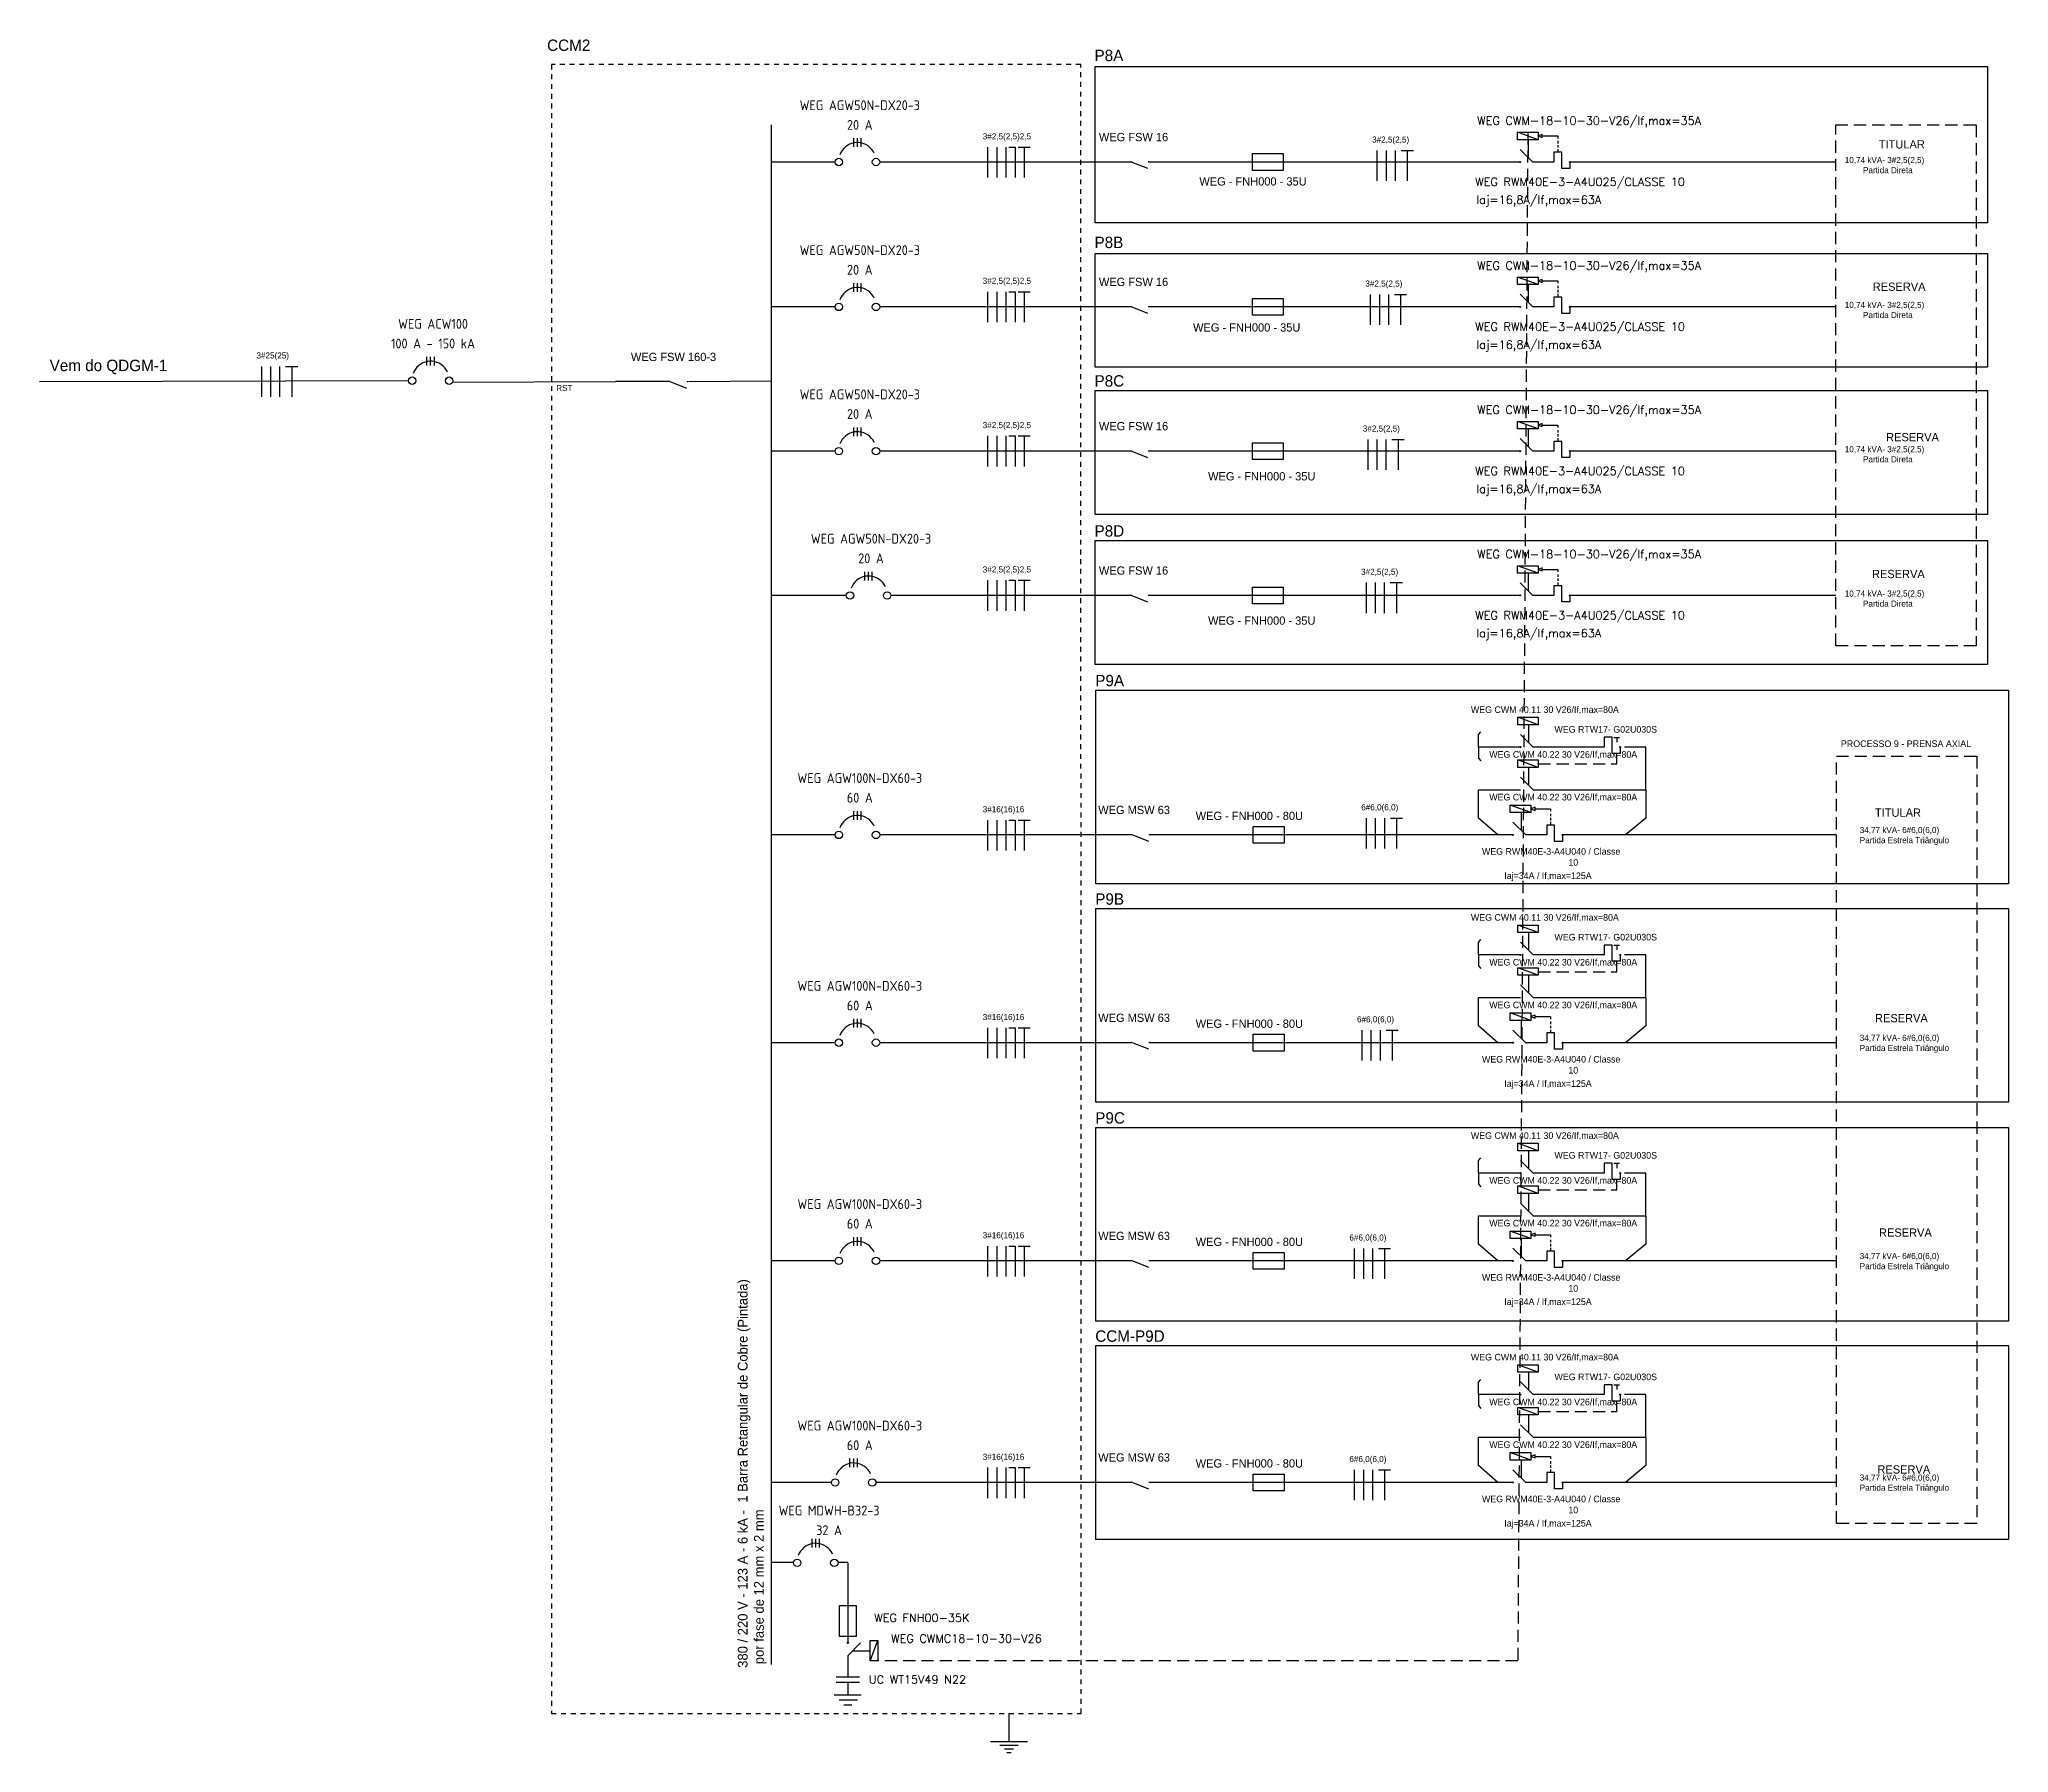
# Model space of a CAD drawing. Extents: x 88 to 641, y -96 to 322.
# Drawn here: x 91.84 to 132.29, y 120.62 to 155.8 of the extents above; entities that cross this region are included whole.
import ezdxf

# ---------------------------------------------------------------- set-up
doc = ezdxf.new("R2010")
doc.units = 0
doc.header["$MEASUREMENT"] = 0
doc.linetypes.add('DASHED2', pattern=[0.375, 0.25, -0.125])
doc.linetypes.add('HIDDEN', pattern=[0.375, 0.25, -0.125])
for name, color, linetype in [('CONEXÃO', 7, 'Continuous'), ('DIAGRAMA UNIFILAR', 80, 'Continuous'), ('ELET_TEXTO', 4, 'Continuous'), ('ELET_UNIFILAR_TEXTO', 4, 'Continuous'), ('ELT_UNIFILAR_DESENHO', 5, 'Continuous'), ('INF. UNIFILARES', 7, 'Continuous')]:
    doc.layers.add(name, color=color, linetype=linetype)
doc.styles.add('ARIAL', font='arial.ttf')
doc.styles.add('ROMANS', font='romans')

msp = doc.modelspace()

# ---------------------------------------------------------------- texts
at = {"layer": 'ELET_TEXTO', "style": 'ROMANS'}
for s, p in [('WEG CWM-18-10-30-V26/If,max=35A', (121.378, 154.043)), ('WEG RWM40E-3-A4U025/CLASSE 10     ', (121.338, 152.787)), ('Iaj=16,8A/If,max=63A ', (121.361, 152.419)), ('WEG CWM-18-10-30-V26/If,max=35A', (121.378, 151.068)), ('WEG RWM40E-3-A4U025/CLASSE 10     ', (121.338, 149.812)), ('Iaj=16,8A/If,max=63A ', (121.361, 149.444)), ('WEG CWM-18-10-30-V26/If,max=35A', (121.378, 148.106)), ('WEG RWM40E-3-A4U025/CLASSE 10     ', (121.338, 146.849)), ('Iaj=16,8A/If,max=63A ', (121.361, 146.482)), ('WEG CWM-18-10-30-V26/If,max=35A', (121.378, 145.143)), ('WEG RWM40E-3-A4U025/CLASSE 10     ', (121.338, 143.886)), ('Iaj=16,8A/If,max=63A ', (121.361, 143.519)), ('WEG FNH00-35K', (108.992, 123.301)), ('WEG CWMC18-10-30-V26 ', (109.338, 122.875)), ('UC WT15V49 N22', (108.881, 122.034))]:
    msp.add_text(s, height=0.1695, dxfattribs=at).set_placement(p)
at = {"layer": 'ELET_TEXTO', "char_height": 0.1695, "attachment_point": 1}
for s, insert in [('\\pi-1.48314;WEG - FNH000 - 35U', (117.153, 152.965)), ('\\pi-1.48314;WEG - FNH000 - 35U', (117.024, 149.966)), ('\\pi-1.48314;WEG - FNH000 - 35U', (117.333, 146.91)), ('\\pi-1.48314;WEG - FNH000 - 35U', (117.333, 143.947)), ('\\pi-1.46901;WEG - FNH000 - 80U', (117.064, 139.937)), ('\\pi-1.46901;WEG - FNH000 - 80U', (117.064, 135.67)), ('\\pi-1.46901;WEG - FNH000 - 80U', (117.064, 131.19)), ('\\pi-1.46901;WEG - FNH000 - 80U', (117.064, 126.641))]:
    msp.add_mtext(s, dxfattribs=dict(at, insert=insert))
at = {"layer": 'ELET_TEXTO', "char_height": 0.1356, "attachment_point": 1}
for s, insert, width in [('\\pi0.00772;WEG CWM 40.11 30 V26/If,max=80A      ', (121.241, 142.102), 3.94788), ('\\pi0.2204;WEG RTW17- G02U030S      ', (122.745, 141.697), 2.94942), ('WEG CWM 40.22 30 V26/If,max=80A      ', (121.626, 141.182), 4.80359), ('WEG CWM 40.22 30 V26/If,max=80A      ', (121.626, 140.305), 4.80359), ('\\pi0.1346;WEG RWM40E-3-A4U040 / Classe \\P\\pi1.90872;10   ', (121.342, 139.19), 3.97563), ('\\pi0.11641;Iaj=34A / If,max=125A    ', (121.818, 138.691), 2.80925), ('\\pi0.00772;WEG CWM 40.11 30 V26/If,max=80A      ', (121.241, 137.835), 3.94788), ('\\pi0.2204;WEG RTW17- G02U030S      ', (122.745, 137.43), 2.94942), ('WEG CWM 40.22 30 V26/If,max=80A      ', (121.626, 136.915), 4.80359), ('WEG CWM 40.22 30 V26/If,max=80A      ', (121.626, 136.038), 4.80359), ('\\pi0.1346;WEG RWM40E-3-A4U040 / Classe \\P\\pi1.90872;10   ', (121.342, 134.923), 3.97563), ('\\pi0.11641;Iaj=34A / If,max=125A    ', (121.818, 134.424), 2.80925), ('\\pi0.00772;WEG CWM 40.11 30 V26/If,max=80A      ', (121.241, 133.355), 3.94788), ('\\pi0.2204;WEG RTW17- G02U030S      ', (122.745, 132.95), 2.94942), ('WEG CWM 40.22 30 V26/If,max=80A      ', (121.626, 132.435), 4.80359), ('WEG CWM 40.22 30 V26/If,max=80A      ', (121.626, 131.558), 4.80359), ('\\pi0.1346;WEG RWM40E-3-A4U040 / Classe \\P\\pi1.90872;10   ', (121.342, 130.443), 3.97563), ('\\pi0.11641;Iaj=34A / If,max=125A    ', (121.818, 129.944), 2.80925), ('\\pi0.00772;WEG CWM 40.11 30 V26/If,max=80A      ', (121.241, 128.806), 3.94788), ('\\pi0.2204;WEG RTW17- G02U030S      ', (122.745, 128.401), 2.94942), ('WEG CWM 40.22 30 V26/If,max=80A      ', (121.626, 127.886), 4.80359), ('WEG CWM 40.22 30 V26/If,max=80A      ', (121.626, 127.009), 4.80359), ('\\pi0.1346;WEG RWM40E-3-A4U040 / Classe \\P\\pi1.90872;10   ', (121.342, 125.894), 3.97563), ('\\pi0.11641;Iaj=34A / If,max=125A    ', (121.818, 125.395), 2.80925)]:
    msp.add_mtext(s, dxfattribs=dict(at, insert=insert, width=width))
at = {"layer": 'ELET_UNIFILAR_TEXTO', "attachment_point": 1}
for s, insert, char_height, width in [('CCM2', (102.272, 155.793), 0.234, 7.03567), ('P8A', (113.517, 155.584), 0.234, 4.52601), ('\\A1;3#2,5(2,5)2,5', (111.22, 153.868), 0.12481, 1.14551), ('\\pi0.13926;WEG FSW 16      ', (113.467, 153.876), 0.1695, 1.97354), ('\\A1;3#2,5(2,5)', (119.219, 153.802), 0.12481, 0.97518), ('P8B', (113.517, 151.745), 0.234, 4.52601), ('\\A1;3#2,5(2,5)2,5', (111.22, 150.901), 0.12481, 1.14551), ('\\pi0.13926;WEG FSW 16      ', (113.467, 150.901), 0.1695, 1.97354), ('\\A1;3#2,5(2,5)', (119.08, 150.845), 0.12481, 0.97518), ('\\A1;3#25(25)', (96.301, 149.369), 0.12481, 0.97518), ('WEG FSW 160-3', (103.993, 149.361), 0.1695, 2.5286), ('P8C', (113.517, 148.901), 0.234, 4.52601), ('\\A1;3#2,5(2,5)2,5', (111.22, 147.939), 0.12481, 1.14551), ('\\pi0.13926;WEG FSW 16      ', (113.467, 147.939), 0.1695, 1.97354), ('\\A1;3#2,5(2,5)', (119.028, 147.868), 0.12481, 0.97518), ('P8D', (113.517, 145.82), 0.234, 4.52601), ('\\A1;3#2,5(2,5)2,5', (111.22, 144.975), 0.12481, 1.14551), ('\\pi0.13926;WEG FSW 16      ', (113.467, 144.975), 0.1695, 1.97354), ('\\A1;3#2,5(2,5)', (118.993, 144.927), 0.12481, 0.97518), ('P9A', (113.532, 142.748), 0.234, 4.52601), ('\\A1;3#16(16)16', (111.22, 140.051), 0.12481, 1.14551), ('\\pi0.11101;WEG MSW 63      ', (113.482, 140.059), 0.1695, 1.97354), ('\\A1;6#6,0(6,0)', (118.996, 140.091), 0.12481, 0.97518), ('\\A1;34,77 kVA- 6#6,0(6,0)\\P{\\A0;Partida Estrela Triângulo}', (129.236, 139.624), 0.12481, 3.47757), ('P9B', (113.532, 138.262), 0.234, 4.52601), ('\\A1;3#16(16)16', (111.22, 135.784), 0.12481, 1.14551), ('\\pi0.11101;WEG MSW 63      ', (113.482, 135.792), 0.1695, 1.97354), ('\\A1;6#6,0(6,0)', (118.909, 135.737), 0.12481, 0.97518), ('\\A1;34,77 kVA- 6#6,0(6,0)\\P{\\A0;Partida Estrela Triângulo}', (129.236, 135.357), 0.12481, 3.47757), ('P9C', (113.532, 133.767), 0.234, 4.52601), ('\\A1;3#16(16)16', (111.22, 131.304), 0.12481, 1.14551), ('\\pi0.11101;WEG MSW 63      ', (113.482, 131.312), 0.1695, 1.97354), ('\\A1;6#6,0(6,0)', (118.752, 131.257), 0.12481, 0.97518), ('\\A1;34,77 kVA- 6#6,0(6,0)\\P{\\A0;Partida Estrela Triângulo}', (129.236, 130.877), 0.12481, 3.47757), ('CCM-P9D', (113.532, 129.287), 0.234, 4.52601), ('\\A1;3#16(16)16', (111.22, 126.755), 0.12481, 1.14551), ('\\pi0.11101;WEG MSW 63      ', (113.482, 126.763), 0.1695, 1.97354), ('\\A1;6#6,0(6,0)', (118.752, 126.708), 0.12481, 0.97518), ('\\A1;34,77 kVA- 6#6,0(6,0)\\P{\\A0;Partida Estrela Triângulo}', (129.236, 126.328), 0.12481, 3.47757)]:
    msp.add_mtext(s, dxfattribs=dict(at, insert=insert, char_height=char_height, width=width))
at = {"layer": 'ELET_UNIFILAR_TEXTO', "char_height": 0.20154, "attachment_point": 8, "line_spacing_factor": 0.6, "style": 'ARIAL'}
for s, insert, width in [('{\\Fisocp|c0;WEG AGW50N-DX20-3^J\\P\\Fisocp2|c0;20 A }', (108.695, 153.94), 3.82691), ('{\\Fisocp|c0;WEG AGW50N-DX20-3^J\\P\\Fisocp2|c0;20 A }', (108.695, 150.965), 3.82691), ('{\\Fisocp|c0;WEG ACW100^J\\P\\Fisocp2|c0;100 A - 150 kA}', (99.928, 149.451), 3.82691), ('{\\Fisocp|c0;WEG AGW50N-DX20-3^J\\P\\Fisocp2|c0;20 A }', (108.695, 148.003), 3.82691), ('{\\Fisocp|c0;WEG AGW50N-DX20-3^J\\P\\Fisocp2|c0;20 A }', (108.925, 145.04), 3.82691), ('{\\Fisocp|c0;WEG AGW100N-DX60-3\\P^J60\\Fisocp2|c0; A }', (108.695, 140.124), 3.82691), ('{\\Fisocp|c0;WEG AGW100N-DX60-3\\P^J60\\Fisocp2|c0; A }', (108.695, 135.857), 3.82691), ('{\\Fisocp|c0;WEG AGW100N-DX60-3\\P^J60\\Fisocp2|c0; A }', (108.695, 131.377), 3.82691), ('{\\Fisocp|c0;WEG AGW100N-DX60-3\\P^J60\\Fisocp2|c0; A }', (108.695, 126.828), 3.82691), ('{\\Fisocp|c0;WEG MDWH-B32-3\\P\\P\\Fisocp2|c0;32 A }', (108.063, 125.084), 4.27539)]:
    msp.add_mtext(s, dxfattribs=dict(at, insert=insert, width=width))
at = {"layer": 'ELET_UNIFILAR_TEXTO', "attachment_point": 1}
for s, insert, char_height in [('TITULAR', (129.627, 153.726), 0.1698), ('\\A1;\\pi-1.14412;10,74 kVA- 3#2,5(2,5)\\P\\pi-0.76968;{\\A0;Partida Direta}', (130.073, 153.382), 0.12481), ('RESERVA', (129.503, 150.803), 0.1698), ('\\A1;\\pi-1.14412;10,74 kVA- 3#2,5(2,5)\\P\\pi-0.76968;{\\A0;Partida Direta}', (130.073, 150.407), 0.12481), ('Vem do QDGM-1', (92.052, 149.219), 0.23403), ('RST', (102.459, 148.701), 0.1248), ('RST', (102.459, 148.701), 0.1248), ('RESERVA', (129.778, 147.713), 0.1698), ('\\A1;\\pi-1.14412;10,74 kVA- 3#2,5(2,5)\\P\\pi-0.76968;{\\A0;Partida Direta}', (130.073, 147.444), 0.12481), ('RESERVA', (129.487, 144.904), 0.1698), ('\\A1;\\pi-1.14412;10,74 kVA- 3#2,5(2,5)\\P\\pi-0.76968;{\\A0;Partida Direta}', (130.073, 144.481), 0.12481), ('PROCESSO 9 - PRENSA AXIAL', (128.848, 141.402), 0.13698), ('TITULAR', (129.549, 140.004), 0.1698), ('RESERVA', (129.549, 135.784), 0.1698), ('RESERVA', (129.632, 131.381), 0.1698), ('RESERVA', (129.599, 126.517), 0.1698)]:
    msp.add_mtext(s, dxfattribs=dict(at, insert=insert, char_height=char_height))
at = {"layer": 'ELET_UNIFILAR_TEXTO', "insert": (106.189, 122.359), "char_height": 0.199841, "attachment_point": 1, "rotation": 90}
msp.add_mtext('\\A1;380 / 220 V - 123 A - 6 kA - {\\A0;\\fArial|b0|i0|c0|p34; \\Ftxt|c0;1 Barra Retangular de Cobre (Pintada)\\P por fase de 12 mm x 2 mm}', dxfattribs=at)

# ---------------------------------------------------------------- hatches: boundary and pattern name
at = {"layer": 'ELT_UNIFILAR_DESENHO', "linetype": 'Continuous', "transparency": 33554687}
h = msp.add_hatch(color=256, dxfattribs=at)
h.dxf.hatch_style = 1
h.paths.add_polyline_path([(114.256, 153.284, 1), (114.287, 153.284, 1)])
h.paths.add_polyline_path([(114.613, 153.283, 1), (114.644, 153.283, 1)])
h = msp.add_hatch(color=256, dxfattribs=at)
h.dxf.hatch_style = 1
h.paths.add_polyline_path([(114.256, 150.309, 1), (114.287, 150.309, 1)])
h.paths.add_polyline_path([(114.613, 150.308, 1), (114.644, 150.308, 1)])
h = msp.add_hatch(color=256, dxfattribs=at)
h.dxf.hatch_style = 1
h.paths.add_polyline_path([(104.781, 148.769, 1), (104.812, 148.769, 1)])
h.paths.add_polyline_path([(105.138, 148.768, 1), (105.17, 148.768, 1)])
h = msp.add_hatch(color=256, dxfattribs=at)
h.dxf.hatch_style = 1
h.paths.add_polyline_path([(114.256, 147.347, 1), (114.287, 147.347, 1)])
h.paths.add_polyline_path([(114.613, 147.346, 1), (114.644, 147.346, 1)])
h = msp.add_hatch(color=256, dxfattribs=at)
h.dxf.hatch_style = 1
h.paths.add_polyline_path([(114.256, 144.383, 1), (114.287, 144.383, 1)])
h.paths.add_polyline_path([(114.613, 144.383, 1), (114.644, 144.383, 1)])
h = msp.add_hatch(color=256, dxfattribs=at)
h.dxf.hatch_style = 1
h.paths.add_polyline_path([(114.271, 139.467, 1), (114.302, 139.467, 1)])
h.paths.add_polyline_path([(114.628, 139.466, 1), (114.659, 139.466, 1)])
h = msp.add_hatch(color=256, dxfattribs=at)
h.dxf.hatch_style = 1
h.paths.add_polyline_path([(114.271, 135.2, 1), (114.302, 135.2, 1)])
h.paths.add_polyline_path([(114.628, 135.2, 1), (114.659, 135.2, 1)])
h = msp.add_hatch(color=256, dxfattribs=at)
h.dxf.hatch_style = 1
h.paths.add_polyline_path([(114.271, 130.72, 1), (114.302, 130.72, 1)])
h.paths.add_polyline_path([(114.628, 130.72, 1), (114.659, 130.72, 1)])
h = msp.add_hatch(color=256, dxfattribs=at)
h.dxf.hatch_style = 1
h.paths.add_polyline_path([(114.271, 126.171, 1), (114.302, 126.171, 1)])
h.paths.add_polyline_path([(114.628, 126.17, 1), (114.659, 126.17, 1)])

# ---------------------------------------------------------------- linework, layer by layer
at = {"layer": 'CONEXÃO', "color": 6, "linetype": 'DASHED2'}
for p, q in [((122.417, 153.891), (122.211, 122.501)), ((122.211, 122.501), (108.908, 122.501))]:
    msp.add_line(p, q, dxfattribs=at)
at = {"layer": 'CONEXÃO', "color": 6, "linetype": 'HIDDEN'}
for points in [[(122.632, 140.918), (124.245, 140.918), (124.245, 140.918)], [(124.245, 140.918), (124.245, 140.918), (124.245, 141.132)], [(124.245, 136.651), (124.245, 136.651), (124.245, 136.866)], [(122.632, 136.651), (124.245, 136.651), (124.245, 136.651)], [(124.245, 132.171), (124.245, 132.171), (124.245, 132.386)], [(122.632, 132.171), (124.245, 132.171), (124.245, 132.171)], [(124.245, 127.622), (124.245, 127.622), (124.245, 127.836)], [(122.632, 127.622), (124.245, 127.622), (124.245, 127.622)]]:
    msp.add_lwpolyline(points, dxfattribs=at)
at = {"layer": 'DIAGRAMA UNIFILAR', "linetype": 'DASHED2'}
for p, q in [((124.185, 141.464), (124.301, 141.464)), ((124.245, 141.464), (124.245, 141.367)), ((124.185, 137.198), (124.301, 137.198)), ((124.245, 137.198), (124.245, 137.101)), ((124.185, 132.718), (124.301, 132.718)), ((124.245, 132.718), (124.245, 132.621)), ((124.185, 128.168), (124.301, 128.168)), ((124.245, 128.168), (124.245, 128.071))]:
    msp.add_line(p, q, dxfattribs=at)
at = {"layer": 'ELT_UNIFILAR_DESENHO', "linetype": 'DASHED2', "ltscale": 0.05}
for p, q in [((113.234, 155.279), (102.358, 155.279)), ((102.358, 155.279), (102.358, 121.422)), ((113.245, 121.422), (113.234, 155.279)), ((102.358, 121.422), (113.245, 121.422))]:
    msp.add_line(p, q, dxfattribs=at)
at = {"layer": 'ELT_UNIFILAR_DESENHO'}
for p, q in [((106.88, 122.424), (106.88, 154.042)), ((108.569, 153.589), (108.569, 153.767)), ((108.569, 153.589), (108.569, 153.767)), ((108.645, 153.589), (108.645, 153.767)), ((108.645, 153.589), (108.645, 153.767)), ((108.721, 153.589), (108.721, 153.767)), ((108.721, 153.589), (108.721, 153.767)), ((122.628, 153.737), (122.206, 153.891)), ((122.428, 153.737), (122.428, 153.371)), ((122.715, 153.844), (122.628, 153.813)), ((122.628, 153.813), (122.715, 153.782)), ((122.715, 153.813), (122.715, 153.844)), ((122.715, 153.813), (123.032, 153.813)), ((122.715, 153.782), (122.715, 153.813)), ((123.032, 153.813), (123.032, 153.763)), ((111.32, 153.582), (111.32, 152.958)), ((111.507, 153.582), (111.507, 152.958)), ((111.694, 153.582), (111.694, 152.958)), ((111.759, 153.582), (111.884, 153.582)), ((111.884, 153.582), (111.884, 152.958)), ((111.946, 153.582), (112.195, 153.582)), ((112.071, 153.582), (112.071, 152.958)), ((119.319, 153.516), (119.319, 152.892)), ((119.507, 153.516), (119.507, 152.892)), ((119.694, 153.516), (119.694, 152.892)), ((119.818, 153.516), (120.067, 153.516)), ((119.942, 153.516), (119.942, 152.892)), ((122.523, 153.277), (122.26, 153.537)), ((123.116, 153.48), (122.954, 153.48)), ((122.954, 153.48), (122.954, 153.277)), ((123.032, 153.712), (123.032, 153.661)), ((123.032, 153.627), (123.032, 153.577)), ((123.032, 153.545), (123.032, 153.494)), ((123.116, 153.146), (123.116, 153.48)), ((108.188, 153.278), (106.88, 153.278)), ((114.286, 153.278), (109.103, 153.278)), ((122.26, 153.278), (114.627, 153.278)), ((122.954, 153.277), (122.523, 153.277)), ((123.279, 153.146), (123.116, 153.146)), ((128.743, 153.277), (123.279, 153.277)), ((123.279, 153.277), (123.279, 153.146)), ((122.628, 150.762), (122.206, 150.916)), ((108.569, 150.614), (108.569, 150.792)), ((108.569, 150.614), (108.569, 150.792)), ((108.645, 150.614), (108.645, 150.792)), ((108.645, 150.614), (108.645, 150.792)), ((108.721, 150.614), (108.721, 150.792)), ((108.721, 150.614), (108.721, 150.792)), ((111.32, 150.615), (111.32, 149.991)), ((111.507, 150.615), (111.507, 149.991)), ((111.694, 150.615), (111.694, 149.991)), ((111.759, 150.615), (111.884, 150.615)), ((111.884, 150.615), (111.884, 149.991)), ((111.946, 150.615), (112.195, 150.615)), ((112.071, 150.615), (112.071, 149.991)), ((119.18, 150.559), (119.18, 149.935)), ((119.368, 150.559), (119.368, 149.935)), ((119.555, 150.559), (119.555, 149.935)), ((119.679, 150.559), (119.928, 150.559)), ((119.804, 150.559), (119.804, 149.935)), ((122.523, 150.303), (122.26, 150.562)), ((122.428, 150.762), (122.428, 150.396)), ((122.715, 150.869), (122.628, 150.838)), ((122.628, 150.838), (122.715, 150.807)), ((122.715, 150.838), (122.715, 150.869)), ((122.715, 150.838), (123.032, 150.838)), ((122.715, 150.807), (122.715, 150.838)), ((123.116, 150.505), (122.954, 150.505)), ((122.954, 150.505), (122.954, 150.303)), ((123.032, 150.838), (123.032, 150.788)), ((123.032, 150.737), (123.032, 150.686)), ((123.032, 150.652), (123.032, 150.602)), ((123.032, 150.57), (123.032, 150.519)), ((123.116, 150.171), (123.116, 150.505)), ((108.188, 150.303), (106.88, 150.303)), ((114.286, 150.303), (109.103, 150.303)), ((122.26, 150.303), (114.627, 150.303)), ((122.954, 150.303), (122.523, 150.303)), ((123.279, 150.171), (123.116, 150.171)), ((128.743, 150.303), (123.279, 150.303)), ((123.279, 150.303), (123.279, 150.171)), ((99.802, 149.099), (99.802, 149.277)), ((99.802, 149.099), (99.802, 149.277)), ((99.879, 149.099), (99.879, 149.277)), ((99.879, 149.099), (99.879, 149.277)), ((99.955, 149.099), (99.955, 149.277)), ((99.955, 149.099), (99.955, 149.277)), ((96.401, 149.083), (96.401, 148.459)), ((96.588, 149.083), (96.588, 148.459)), ((96.776, 149.083), (96.776, 148.459)), ((96.9, 149.083), (97.149, 149.083)), ((97.024, 149.083), (97.024, 148.459)), ((91.841, 148.771), (99.422, 148.793)), ((100.33, 148.757), (103.679, 148.771)), ((104.796, 148.769), (103.683, 148.769)), ((105.177, 148.771), (106.88, 148.787)), ((108.569, 147.652), (108.569, 147.829)), ((108.569, 147.652), (108.569, 147.829)), ((108.645, 147.652), (108.645, 147.829)), ((108.645, 147.652), (108.645, 147.829)), ((108.721, 147.652), (108.721, 147.829)), ((108.721, 147.652), (108.721, 147.829)), ((122.628, 147.799), (122.206, 147.953)), ((122.428, 147.799), (122.428, 147.434)), ((122.715, 147.907), (122.628, 147.876)), ((122.628, 147.876), (122.715, 147.845)), ((122.715, 147.876), (122.715, 147.907)), ((122.715, 147.876), (123.032, 147.876)), ((122.715, 147.845), (122.715, 147.876)), ((123.032, 147.876), (123.032, 147.826)), ((123.032, 147.774), (123.032, 147.724)), ((123.032, 147.69), (123.032, 147.64)), ((108.188, 147.341), (106.88, 147.341)), ((114.286, 147.341), (109.103, 147.341)), ((111.32, 147.653), (111.32, 147.029)), ((111.507, 147.653), (111.507, 147.029)), ((111.694, 147.653), (111.694, 147.029)), ((111.759, 147.653), (111.884, 147.653)), ((111.884, 147.653), (111.884, 147.029)), ((111.946, 147.653), (112.195, 147.653)), ((112.071, 147.653), (112.071, 147.029)), ((122.26, 147.341), (114.627, 147.341)), ((119.128, 147.582), (119.128, 146.958)), ((119.316, 147.582), (119.316, 146.958)), ((119.503, 147.582), (119.503, 146.958)), ((119.627, 147.582), (119.877, 147.582)), ((119.752, 147.582), (119.752, 146.958)), ((122.523, 147.34), (122.26, 147.6)), ((122.954, 147.34), (122.523, 147.34)), ((123.116, 147.542), (122.954, 147.542)), ((122.954, 147.542), (122.954, 147.34)), ((123.032, 147.607), (123.032, 147.557)), ((123.116, 147.208), (123.116, 147.542)), ((128.743, 147.34), (123.279, 147.34)), ((123.279, 147.34), (123.279, 147.208)), ((123.279, 147.208), (123.116, 147.208)), ((108.799, 144.688), (108.799, 144.866)), ((108.799, 144.688), (108.799, 144.866)), ((108.875, 144.688), (108.875, 144.866)), ((108.875, 144.688), (108.875, 144.866)), ((108.951, 144.688), (108.951, 144.866)), ((108.951, 144.688), (108.951, 144.866)), ((122.628, 144.836), (122.206, 144.99)), ((122.428, 144.836), (122.428, 144.471)), ((122.715, 144.944), (122.628, 144.913)), ((122.628, 144.913), (122.715, 144.882)), ((122.715, 144.913), (122.715, 144.944)), ((122.715, 144.913), (123.032, 144.913)), ((122.715, 144.882), (122.715, 144.913)), ((123.032, 144.913), (123.032, 144.862)), ((111.32, 144.69), (111.32, 144.066)), ((111.507, 144.69), (111.507, 144.066)), ((111.694, 144.69), (111.694, 144.066)), ((111.759, 144.69), (111.884, 144.69)), ((111.884, 144.69), (111.884, 144.066)), ((111.946, 144.69), (112.195, 144.69)), ((112.071, 144.69), (112.071, 144.066)), ((119.094, 144.641), (119.094, 144.017)), ((119.281, 144.641), (119.281, 144.017)), ((119.468, 144.641), (119.468, 144.017)), ((119.592, 144.641), (119.842, 144.641)), ((119.717, 144.641), (119.717, 144.017)), ((122.523, 144.377), (122.26, 144.636)), ((123.116, 144.579), (122.954, 144.579)), ((122.954, 144.579), (122.954, 144.377)), ((123.032, 144.811), (123.032, 144.761)), ((123.032, 144.727), (123.032, 144.676)), ((123.032, 144.644), (123.032, 144.594)), ((123.116, 144.245), (123.116, 144.579)), ((108.418, 144.378), (106.88, 144.378)), ((114.286, 144.378), (109.333, 144.378)), ((122.26, 144.378), (114.627, 144.378)), ((122.954, 144.377), (122.523, 144.377)), ((123.279, 144.245), (123.116, 144.245)), ((128.743, 144.377), (123.279, 144.377)), ((123.279, 144.377), (123.279, 144.245)), ((122.632, 141.723), (122.211, 141.877)), ((122.433, 141.723), (122.433, 141.358)), ((121.404, 141.521), (121.454, 141.578)), ((121.404, 141.265), (121.404, 141.521)), ((122.254, 141.265), (121.404, 141.265)), ((121.404, 141.265), (121.404, 141.04)), ((122.528, 141.264), (122.264, 141.524)), ((123.988, 141.264), (122.528, 141.264)), ((124.15, 141.467), (123.988, 141.467)), ((123.988, 141.467), (123.988, 141.264)), ((124.15, 141.132), (124.15, 141.467)), ((124.313, 141.264), (124.313, 141.132)), ((124.841, 141.264), (124.404, 141.264)), ((124.841, 140.388), (124.841, 141.264)), ((121.404, 141.04), (121.454, 140.983)), ((122.632, 140.847), (122.211, 141.001)), ((122.433, 140.847), (122.433, 140.482)), ((124.313, 141.132), (124.15, 141.132)), ((121.404, 140.388), (122.264, 140.389)), ((121.404, 139.807), (121.404, 140.388)), ((122.528, 140.388), (122.264, 140.648)), ((122.528, 140.388), (124.841, 140.388)), ((124.841, 140.388), (124.841, 139.807)), ((122.479, 139.92), (122.058, 140.074)), ((122.567, 140.028), (122.479, 139.997)), ((122.479, 139.997), (122.567, 139.966)), ((122.567, 139.997), (122.567, 140.028)), ((122.567, 139.997), (122.883, 139.997)), ((122.567, 139.966), (122.567, 139.997)), ((122.883, 139.997), (122.883, 139.946)), ((108.569, 139.772), (108.569, 139.95)), ((108.569, 139.772), (108.569, 139.95)), ((108.645, 139.772), (108.645, 139.95)), ((108.645, 139.772), (108.645, 139.95)), ((108.721, 139.772), (108.721, 139.95)), ((108.721, 139.772), (108.721, 139.95)), ((111.32, 139.765), (111.32, 139.141)), ((111.507, 139.765), (111.507, 139.141)), ((111.694, 139.765), (111.694, 139.141)), ((111.759, 139.765), (111.884, 139.765)), ((111.884, 139.765), (111.884, 139.141)), ((111.946, 139.765), (112.195, 139.765)), ((112.071, 139.765), (112.071, 139.141)), ((119.096, 139.805), (119.096, 139.181)), ((119.283, 139.805), (119.283, 139.181)), ((119.471, 139.805), (119.471, 139.181)), ((119.594, 139.805), (119.844, 139.805)), ((119.719, 139.805), (119.719, 139.181)), ((121.799, 139.462), (121.404, 139.807)), ((122.374, 139.461), (122.111, 139.72)), ((122.279, 139.92), (122.279, 139.554)), ((122.967, 139.663), (122.805, 139.663)), ((122.805, 139.663), (122.805, 139.461)), ((122.883, 139.895), (122.883, 139.844)), ((122.883, 139.811), (122.883, 139.76)), ((122.883, 139.728), (122.883, 139.678)), ((122.967, 139.329), (122.967, 139.663)), ((124.841, 139.807), (124.422, 139.461)), ((108.188, 139.461), (106.88, 139.461)), ((114.286, 139.461), (109.103, 139.461)), ((122.121, 139.461), (114.645, 139.461)), ((122.805, 139.461), (122.374, 139.461)), ((123.13, 139.329), (122.967, 139.329)), ((123.13, 139.461), (123.13, 139.329)), ((128.758, 139.461), (123.14, 139.461)), ((122.632, 137.457), (122.211, 137.611)), ((121.404, 137.254), (121.454, 137.311)), ((121.404, 136.998), (121.404, 137.254)), ((122.528, 136.998), (122.264, 137.257)), ((122.433, 137.457), (122.433, 137.091)), ((124.15, 137.2), (123.988, 137.2)), ((123.988, 137.2), (123.988, 136.998)), ((124.15, 136.866), (124.15, 137.2)), ((122.254, 136.998), (121.404, 136.998)), ((121.404, 136.998), (121.404, 136.773)), ((121.404, 136.773), (121.454, 136.716)), ((122.632, 136.581), (122.211, 136.735)), ((123.988, 136.998), (122.528, 136.998)), ((124.313, 136.866), (124.15, 136.866)), ((124.313, 136.998), (124.313, 136.866)), ((124.841, 136.998), (124.404, 136.998)), ((124.841, 136.121), (124.841, 136.998)), ((122.528, 136.121), (122.264, 136.381)), ((122.433, 136.581), (122.433, 136.215)), ((121.404, 136.121), (122.264, 136.122)), ((121.404, 135.54), (121.404, 136.121)), ((122.528, 136.121), (124.841, 136.121)), ((124.841, 136.121), (124.841, 135.54)), ((108.569, 135.505), (108.569, 135.683)), ((108.569, 135.505), (108.569, 135.683)), ((108.645, 135.505), (108.645, 135.683)), ((108.645, 135.505), (108.645, 135.683)), ((108.721, 135.505), (108.721, 135.683)), ((108.721, 135.505), (108.721, 135.683)), ((121.799, 135.195), (121.404, 135.54)), ((122.479, 135.653), (122.058, 135.807)), ((122.279, 135.653), (122.279, 135.288)), ((122.567, 135.761), (122.479, 135.73)), ((122.479, 135.73), (122.567, 135.699)), ((122.567, 135.73), (122.567, 135.761)), ((122.567, 135.73), (122.883, 135.73)), ((122.567, 135.699), (122.567, 135.73)), ((122.883, 135.73), (122.883, 135.68)), ((122.883, 135.628), (122.883, 135.578)), ((122.883, 135.544), (122.883, 135.493)), ((124.841, 135.54), (124.422, 135.195)), ((108.188, 135.195), (106.88, 135.195)), ((114.286, 135.195), (109.103, 135.195)), ((111.32, 135.498), (111.32, 134.874)), ((111.507, 135.498), (111.507, 134.874)), ((111.694, 135.498), (111.694, 134.874)), ((111.759, 135.498), (111.884, 135.498)), ((111.884, 135.498), (111.884, 134.874)), ((111.946, 135.498), (112.195, 135.498)), ((112.071, 135.498), (112.071, 134.874)), ((122.121, 135.195), (114.645, 135.195)), ((119.009, 135.451), (119.009, 134.827)), ((119.196, 135.451), (119.196, 134.827)), ((119.383, 135.451), (119.383, 134.827)), ((119.507, 135.451), (119.757, 135.451)), ((119.632, 135.451), (119.632, 134.827)), ((122.374, 135.194), (122.111, 135.453)), ((122.805, 135.194), (122.374, 135.194)), ((122.967, 135.396), (122.805, 135.396)), ((122.805, 135.396), (122.805, 135.194)), ((122.883, 135.461), (122.883, 135.411)), ((122.967, 135.062), (122.967, 135.396)), ((128.758, 135.194), (123.13, 135.194)), ((123.13, 135.194), (123.13, 135.062)), ((123.13, 135.062), (122.967, 135.062)), ((122.632, 132.977), (122.211, 133.131)), ((121.404, 132.774), (121.454, 132.831)), ((121.404, 132.518), (121.404, 132.774)), ((122.528, 132.517), (122.264, 132.777)), ((122.433, 132.977), (122.433, 132.611)), ((124.15, 132.72), (123.988, 132.72)), ((123.988, 132.72), (123.988, 132.517)), ((124.15, 132.386), (124.15, 132.72)), ((122.254, 132.518), (121.404, 132.518)), ((121.404, 132.518), (121.404, 132.293)), ((121.404, 132.293), (121.454, 132.236)), ((123.988, 132.517), (122.528, 132.517)), ((124.313, 132.386), (124.15, 132.386)), ((124.313, 132.517), (124.313, 132.386)), ((124.841, 132.517), (124.404, 132.517)), ((124.841, 131.641), (124.841, 132.517)), ((122.632, 132.101), (122.211, 132.254)), ((122.528, 131.641), (122.264, 131.901)), ((122.433, 132.101), (122.433, 131.735)), ((121.404, 131.641), (122.264, 131.642)), ((121.404, 131.06), (121.404, 131.641)), ((122.528, 131.641), (124.841, 131.641)), ((124.841, 131.641), (124.841, 131.06)), ((108.569, 131.025), (108.569, 131.203)), ((108.569, 131.025), (108.569, 131.203)), ((108.645, 131.025), (108.645, 131.203)), ((108.645, 131.025), (108.645, 131.203)), ((108.721, 131.025), (108.721, 131.203)), ((108.721, 131.025), (108.721, 131.203)), ((122.479, 131.173), (122.058, 131.327)), ((122.279, 131.173), (122.279, 130.808)), ((122.567, 131.281), (122.479, 131.25)), ((122.479, 131.25), (122.567, 131.219)), ((122.567, 131.25), (122.567, 131.281)), ((122.567, 131.25), (122.883, 131.25)), ((122.567, 131.219), (122.567, 131.25)), ((122.883, 131.25), (122.883, 131.199)), ((122.883, 131.148), (122.883, 131.098)), ((108.188, 130.715), (106.88, 130.715)), ((114.286, 130.715), (109.103, 130.715)), ((111.32, 131.018), (111.32, 130.394)), ((111.507, 131.018), (111.507, 130.394)), ((111.694, 131.018), (111.694, 130.394)), ((111.759, 131.018), (111.884, 131.018)), ((111.884, 131.018), (111.884, 130.394)), ((111.946, 131.018), (112.195, 131.018)), ((112.071, 131.018), (112.071, 130.394)), ((122.121, 130.715), (114.645, 130.715)), ((118.852, 130.971), (118.852, 130.347)), ((119.039, 130.971), (119.039, 130.347)), ((119.227, 130.971), (119.227, 130.347)), ((119.351, 130.971), (119.6, 130.971)), ((119.475, 130.971), (119.475, 130.347)), ((121.799, 130.715), (121.404, 131.06)), ((122.374, 130.714), (122.111, 130.973)), ((122.805, 130.714), (122.374, 130.714)), ((122.967, 130.916), (122.805, 130.916)), ((122.805, 130.916), (122.805, 130.714)), ((122.883, 131.064), (122.883, 131.013)), ((122.883, 130.981), (122.883, 130.931)), ((122.967, 130.582), (122.967, 130.916)), ((123.13, 130.714), (123.13, 130.582)), ((128.758, 130.714), (123.14, 130.714)), ((124.841, 131.06), (124.422, 130.715)), ((123.13, 130.582), (122.967, 130.582)), ((121.404, 128.225), (121.454, 128.282)), ((122.632, 128.427), (122.211, 128.581)), ((122.433, 128.427), (122.433, 128.062)), ((121.404, 127.969), (121.404, 128.225)), ((122.254, 127.969), (121.404, 127.969)), ((121.404, 127.969), (121.404, 127.744)), ((122.528, 127.968), (122.264, 128.228)), ((123.988, 127.968), (122.528, 127.968)), ((124.15, 128.17), (123.988, 128.17)), ((123.988, 128.17), (123.988, 127.968)), ((124.15, 127.836), (124.15, 128.17)), ((124.313, 127.836), (124.15, 127.836)), ((124.313, 127.968), (124.313, 127.836)), ((124.841, 127.968), (124.404, 127.968)), ((124.841, 127.092), (124.841, 127.968)), ((121.404, 127.744), (121.454, 127.687)), ((122.632, 127.551), (122.211, 127.705)), ((122.433, 127.551), (122.433, 127.186)), ((121.404, 127.092), (122.264, 127.093)), ((121.404, 126.511), (121.404, 127.092)), ((122.528, 127.092), (122.264, 127.351)), ((122.528, 127.092), (124.841, 127.092)), ((124.841, 127.092), (124.841, 126.511)), ((108.493, 126.476), (108.493, 126.654)), ((108.493, 126.476), (108.493, 126.654)), ((108.569, 126.476), (108.569, 126.654)), ((108.569, 126.476), (108.569, 126.654)), ((108.645, 126.476), (108.645, 126.654)), ((108.645, 126.476), (108.645, 126.654)), ((122.479, 126.624), (122.058, 126.778)), ((122.279, 126.624), (122.279, 126.258)), ((122.567, 126.732), (122.479, 126.701)), ((122.479, 126.701), (122.567, 126.669)), ((122.567, 126.701), (122.567, 126.732)), ((122.567, 126.701), (122.883, 126.701)), ((122.567, 126.669), (122.567, 126.701)), ((122.883, 126.701), (122.883, 126.65)), ((111.32, 126.469), (111.32, 125.845)), ((111.507, 126.469), (111.507, 125.845)), ((111.694, 126.469), (111.694, 125.845)), ((111.759, 126.469), (111.884, 126.469)), ((111.884, 126.469), (111.884, 125.845)), ((111.946, 126.469), (112.195, 126.469)), ((112.071, 126.469), (112.071, 125.845)), ((118.852, 126.422), (118.852, 125.798)), ((119.039, 126.422), (119.039, 125.798)), ((119.227, 126.422), (119.227, 125.798)), ((119.351, 126.422), (119.6, 126.422)), ((119.475, 126.422), (119.475, 125.798)), ((121.799, 126.166), (121.404, 126.511)), ((122.374, 126.165), (122.111, 126.424)), ((122.967, 126.367), (122.805, 126.367)), ((122.805, 126.367), (122.805, 126.165)), ((122.883, 126.599), (122.883, 126.548)), ((122.883, 126.514), (122.883, 126.464)), ((122.883, 126.432), (122.883, 126.382)), ((122.967, 126.033), (122.967, 126.367)), ((124.841, 126.511), (124.422, 126.165)), ((108.112, 126.165), (106.88, 126.165)), ((114.286, 126.165), (109.027, 126.165)), ((122.121, 126.165), (114.645, 126.165)), ((122.805, 126.165), (122.374, 126.165)), ((123.13, 126.033), (122.967, 126.033)), ((123.13, 126.165), (123.13, 126.033)), ((128.758, 126.165), (123.14, 126.165)), ((107.713, 124.826), (107.713, 125.004)), ((107.713, 124.826), (107.713, 125.004)), ((107.789, 124.826), (107.789, 125.004)), ((107.789, 124.826), (107.789, 125.004)), ((107.865, 124.826), (107.865, 125.004)), ((107.865, 124.826), (107.865, 125.004)), ((107.332, 124.52), (106.88, 124.52)), ((108.45, 124.52), (108.247, 124.52)), ((108.45, 124.517), (108.449, 122.869)), ((108.448, 122.605), (108.708, 122.869)), ((108.448, 122.605), (108.448, 122.172)), ((108.908, 122.7), (108.542, 122.7)), ((108.908, 122.501), (109.062, 122.922)), ((108.208, 122.172), (108.688, 122.172)), ((108.171, 121.805), (108.726, 121.805)), ((108.208, 122.062), (108.688, 122.062)), ((108.448, 122.062), (108.448, 121.805)), ((108.269, 121.704), (108.645, 121.704)), ((108.37, 121.597), (108.529, 121.597)), ((111.759, 121.422), (111.759, 120.847)), ((111.378, 120.847), (112.141, 120.847)), ((111.569, 120.771), (111.95, 120.771)), ((111.664, 120.694), (111.855, 120.694)), ((111.712, 120.618), (111.807, 120.618))]:
    msp.add_line(p, q, dxfattribs=at)
at = {"layer": 'ELT_UNIFILAR_DESENHO', "linetype": 'Continuous'}
for p, q in [((114.286, 153.278), (114.607, 153.149)), ((114.286, 150.303), (114.607, 150.174)), ((104.811, 148.763), (105.133, 148.634)), ((114.286, 147.341), (114.607, 147.212)), ((114.286, 144.378), (114.607, 144.248)), ((114.301, 139.461), (114.623, 139.332)), ((114.301, 135.195), (114.623, 135.066)), ((114.301, 130.715), (114.623, 130.585)), ((114.301, 126.165), (114.623, 126.036))]:
    msp.add_line(p, q, dxfattribs=at)
at = {"layer": 'ELT_UNIFILAR_DESENHO', "linetype": 'ByBlock'}
for points in [[(113.527, 155.241), (131.861, 155.241), (131.861, 152.032), (113.527, 152.032)], [(113.527, 151.403), (131.861, 151.403), (131.861, 149.063), (113.527, 149.063)], [(113.527, 148.59), (131.861, 148.59), (131.861, 146.043), (113.527, 146.043)], [(113.527, 145.508), (131.861, 145.508), (131.861, 142.962), (113.527, 142.962)], [(113.543, 142.436), (132.295, 142.436), (132.295, 138.457), (113.543, 138.457)], [(113.543, 137.951), (132.295, 137.951), (132.295, 133.972), (113.543, 133.972)], [(113.543, 133.455), (132.295, 133.455), (132.295, 129.476), (113.543, 129.476)], [(113.543, 128.975), (132.295, 128.975), (132.295, 124.996), (113.543, 124.996)]]:
    msp.add_lwpolyline(points, close=True, dxfattribs=at)
at = {"layer": 'ELT_UNIFILAR_DESENHO'}
for points in [[(122.628, 153.737), (122.206, 153.737), (122.206, 153.891), (122.628, 153.891)], [(122.628, 150.762), (122.206, 150.762), (122.206, 150.916), (122.628, 150.916)], [(122.628, 147.799), (122.206, 147.799), (122.206, 147.953), (122.628, 147.953)], [(122.628, 144.836), (122.206, 144.836), (122.206, 144.99), (122.628, 144.99)], [(122.632, 141.723), (122.211, 141.723), (122.211, 141.877), (122.632, 141.877)], [(122.632, 140.847), (122.211, 140.847), (122.211, 141.001), (122.632, 141.001)], [(122.479, 139.92), (122.058, 139.92), (122.058, 140.074), (122.479, 140.074)], [(122.632, 137.457), (122.211, 137.457), (122.211, 137.611), (122.632, 137.611)], [(122.632, 136.581), (122.211, 136.581), (122.211, 136.735), (122.632, 136.735)], [(122.479, 135.653), (122.058, 135.653), (122.058, 135.807), (122.479, 135.807)], [(122.632, 132.977), (122.211, 132.977), (122.211, 133.131), (122.632, 133.131)], [(122.632, 132.101), (122.211, 132.101), (122.211, 132.254), (122.632, 132.254)], [(122.479, 131.173), (122.058, 131.173), (122.058, 131.327), (122.479, 131.327)], [(122.632, 128.427), (122.211, 128.427), (122.211, 128.581), (122.632, 128.581)], [(122.632, 127.551), (122.211, 127.551), (122.211, 127.705), (122.632, 127.705)], [(122.479, 126.624), (122.058, 126.624), (122.058, 126.778), (122.479, 126.778)], [(108.908, 122.501), (108.908, 122.922), (109.062, 122.922), (109.062, 122.501)]]:
    msp.add_lwpolyline(points, close=True, dxfattribs=at)
for points in [[(108.991, 153.458), (108.967, 153.501), (108.937, 153.542), (108.903, 153.578), (108.864, 153.609), (108.821, 153.635), (108.776, 153.655), (108.728, 153.669), (108.678, 153.676), (108.629, 153.677), (108.579, 153.672), (108.53, 153.66), (108.484, 153.642), (108.44, 153.618), (108.4, 153.589), (108.364, 153.554), (108.333, 153.515), (108.307, 153.472), (108.287, 153.427)], [(108.991, 150.483), (108.967, 150.526), (108.937, 150.567), (108.903, 150.603), (108.864, 150.634), (108.821, 150.66), (108.776, 150.68), (108.728, 150.694), (108.678, 150.701), (108.629, 150.702), (108.579, 150.697), (108.53, 150.685), (108.484, 150.667), (108.44, 150.643), (108.4, 150.614), (108.364, 150.579), (108.333, 150.54), (108.307, 150.498), (108.287, 150.452)], [(100.224, 148.968), (100.2, 149.012), (100.171, 149.052), (100.136, 149.088), (100.097, 149.119), (100.055, 149.145), (100.009, 149.165), (99.961, 149.179), (99.912, 149.187), (99.862, 149.188), (99.812, 149.182), (99.764, 149.17), (99.717, 149.152), (99.674, 149.128), (99.634, 149.099), (99.597, 149.064), (99.566, 149.025), (99.54, 148.983), (99.52, 148.937)], [(108.991, 147.52), (108.967, 147.564), (108.937, 147.604), (108.903, 147.64), (108.864, 147.672), (108.821, 147.697), (108.776, 147.718), (108.728, 147.731), (108.678, 147.739), (108.629, 147.74), (108.579, 147.735), (108.53, 147.723), (108.484, 147.705), (108.44, 147.681), (108.4, 147.651), (108.364, 147.617), (108.333, 147.578), (108.307, 147.535), (108.287, 147.49)], [(109.22, 144.557), (109.196, 144.601), (109.167, 144.641), (109.132, 144.677), (109.094, 144.708), (109.051, 144.734), (109.005, 144.754), (108.957, 144.768), (108.908, 144.776), (108.858, 144.777), (108.809, 144.772), (108.76, 144.76), (108.714, 144.742), (108.67, 144.718), (108.63, 144.688), (108.594, 144.654), (108.562, 144.615), (108.537, 144.572), (108.516, 144.526)], [(108.991, 139.641), (108.967, 139.685), (108.937, 139.725), (108.903, 139.761), (108.864, 139.792), (108.821, 139.818), (108.776, 139.838), (108.728, 139.852), (108.678, 139.86), (108.629, 139.861), (108.579, 139.855), (108.53, 139.843), (108.484, 139.825), (108.44, 139.801), (108.4, 139.772), (108.364, 139.737), (108.333, 139.698), (108.307, 139.656), (108.287, 139.61)], [(108.991, 135.374), (108.967, 135.418), (108.937, 135.458), (108.903, 135.494), (108.864, 135.525), (108.821, 135.551), (108.776, 135.571), (108.728, 135.585), (108.678, 135.593), (108.629, 135.594), (108.579, 135.589), (108.53, 135.577), (108.484, 135.559), (108.44, 135.535), (108.4, 135.505), (108.364, 135.471), (108.333, 135.432), (108.307, 135.389), (108.287, 135.343)], [(108.991, 130.894), (108.967, 130.938), (108.937, 130.978), (108.903, 131.014), (108.864, 131.045), (108.821, 131.071), (108.776, 131.091), (108.728, 131.105), (108.678, 131.113), (108.629, 131.114), (108.579, 131.108), (108.53, 131.097), (108.484, 131.079), (108.44, 131.055), (108.4, 131.025), (108.364, 130.991), (108.333, 130.952), (108.307, 130.909), (108.287, 130.863)], [(108.915, 126.345), (108.891, 126.389), (108.861, 126.429), (108.827, 126.465), (108.788, 126.496), (108.745, 126.522), (108.699, 126.542), (108.651, 126.556), (108.602, 126.564), (108.552, 126.565), (108.503, 126.559), (108.454, 126.547), (108.408, 126.529), (108.364, 126.505), (108.324, 126.476), (108.288, 126.441), (108.256, 126.402), (108.231, 126.36), (108.211, 126.314)], [(108.135, 124.695), (108.111, 124.738), (108.081, 124.779), (108.047, 124.815), (108.008, 124.846), (107.965, 124.872), (107.919, 124.892), (107.871, 124.906), (107.822, 124.913), (107.772, 124.915), (107.723, 124.909), (107.674, 124.897), (107.628, 124.879), (107.584, 124.855), (107.544, 124.826), (107.508, 124.791), (107.476, 124.752), (107.451, 124.71), (107.431, 124.664)]]:
    msp.add_lwpolyline(points, dxfattribs=at)
at = {"layer": 'ELT_UNIFILAR_DESENHO', "linetype": 'Continuous'}
for points in [[(116.762, 153.45), (117.393, 153.45), (117.393, 153.106), (116.762, 153.106)], [(116.762, 150.476), (117.393, 150.476), (117.393, 150.131), (116.762, 150.131)], [(116.762, 147.513), (117.393, 147.513), (117.393, 147.168), (116.762, 147.168)], [(116.762, 144.55), (117.393, 144.55), (117.393, 144.205), (116.762, 144.205)], [(116.777, 139.634), (117.409, 139.634), (117.409, 139.289), (116.777, 139.289)], [(116.777, 135.367), (117.409, 135.367), (117.409, 135.022), (116.777, 135.022)], [(116.777, 130.887), (117.409, 130.887), (117.409, 130.542), (116.777, 130.542)], [(116.777, 126.338), (117.409, 126.338), (117.409, 125.993), (116.777, 125.993)], [(108.622, 123.636), (108.622, 123.005), (108.277, 123.005), (108.277, 123.636)]]:
    msp.add_lwpolyline(points, close=True, dxfattribs=at)
at = {"layer": 'ELT_UNIFILAR_DESENHO'}
for centre in [(108.264, 153.278), (109.027, 153.278), (108.264, 150.303), (109.027, 150.303), (99.498, 148.788), (100.26, 148.788), (108.264, 147.341), (109.027, 147.341), (108.494, 144.378), (109.257, 144.378), (108.264, 139.461), (109.027, 139.461), (108.264, 135.195), (109.027, 135.195), (108.264, 130.715), (109.027, 130.715), (108.188, 126.165), (108.951, 126.165), (107.408, 124.515), (108.171, 124.515)]:
    msp.add_circle(centre, 0.0763, dxfattribs=at)
at = {"layer": 'ELT_UNIFILAR_DESENHO', "linetype": 'Continuous'}
for centre in [(122.26, 153.278), (123.279, 153.277), (122.26, 150.303), (123.279, 150.303), (122.26, 147.341), (123.279, 147.34), (122.26, 144.378), (123.279, 144.377), (122.264, 141.265), (124.313, 141.264), (122.111, 139.461), (123.13, 139.461), (122.264, 136.998), (124.313, 136.998), (122.111, 135.195), (123.13, 135.194), (122.264, 132.518), (124.313, 132.517), (122.111, 130.715), (123.13, 130.714), (122.264, 127.969), (124.313, 127.968), (122.111, 126.165), (123.13, 126.165), (108.449, 122.869)]:
    msp.add_circle(centre, 0.0105, dxfattribs=at)
at = {"layer": 'INF. UNIFILARES', "linetype": 'HIDDEN'}
for points in [[(128.743, 154.041), (131.626, 154.041), (131.626, 143.345), (128.743, 143.345)], [(128.758, 141.076), (131.641, 141.076), (131.641, 125.325), (128.758, 125.325)]]:
    msp.add_lwpolyline(points, close=True, dxfattribs=at)

msp.set_redraw_order([(e.dxf.handle, doc.entitydb.next_handle()) for e in msp.query("TEXT MTEXT ATTDEF DIMENSION ARC_DIMENSION")])  # texts and dimensions are drawn at this point

doc.saveas('drawing.dxf')
